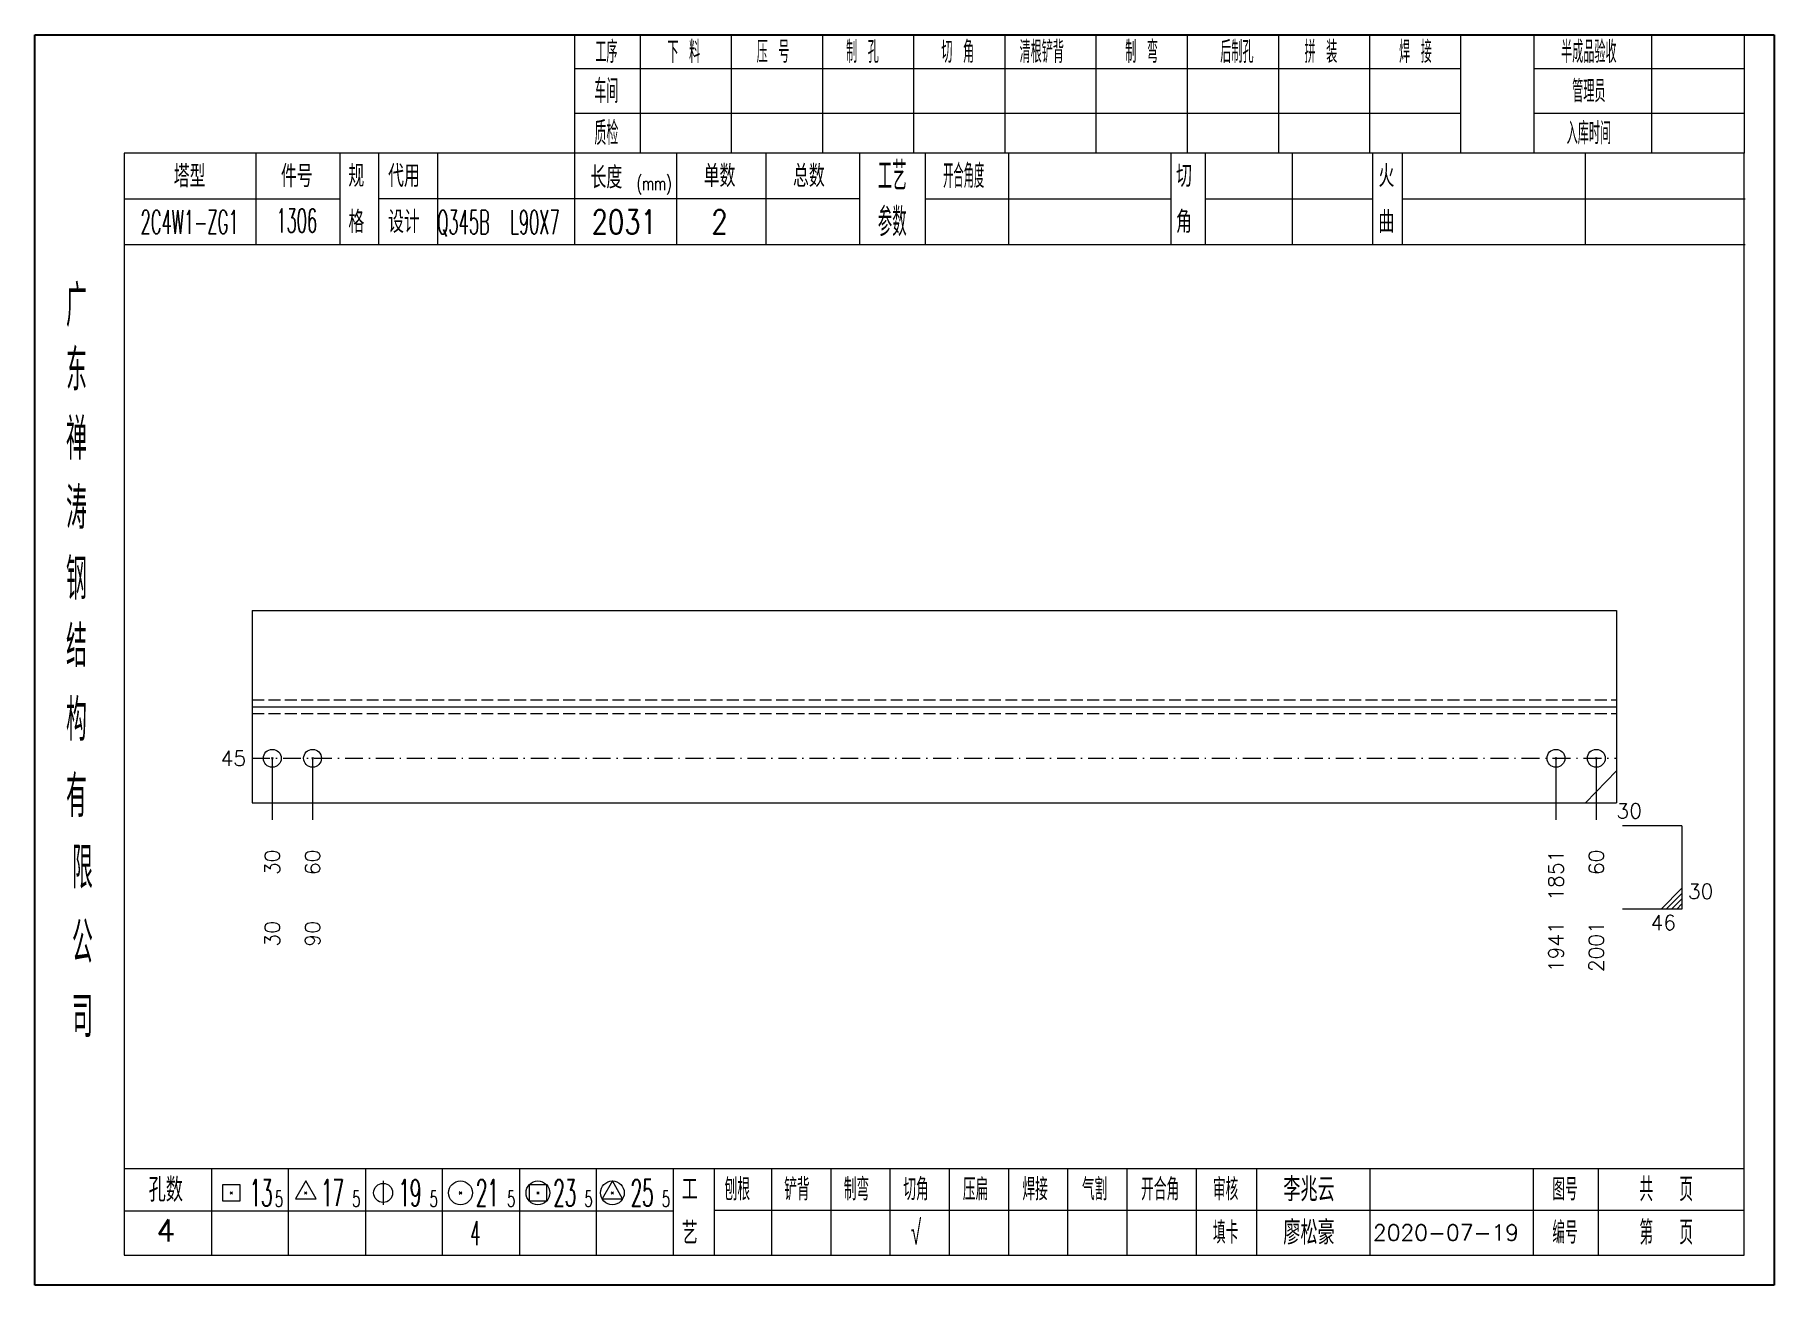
# Model space of a CAD drawing. Extents: x 154981 to 165753, y -86801 to -82885.
# Drawn here: x 158906.6 to 159198.8, y -83536.6 to -83326.7 of the extents above; entities that cross this region are included whole.
import ezdxf
from ezdxf.enums import TextEntityAlignment as Align

# ---------------------------------------------------------------- set-up
doc = ezdxf.new("R2010")
doc.units = 0
doc.header["$MEASUREMENT"] = 0
doc.linetypes.add('一点画线', pattern=[5.2, 3, -1, 0.2, -1])
doc.linetypes.add('虚线', pattern=[2.75, 2, -0.75])
doc.layers.get('0').update_dxf_attribs({"linetype": 'CONTINUOUS', "lineweight": 25})
for name, color, linetype, lineweight in [('1', 7, 'CONTINUOUS', 25), ('4', 7, 'CONTINUOUS', 25), ('5', 7, 'CONTINUOUS', 25)]:
    doc.layers.add(name, color=color, linetype=linetype, lineweight=lineweight)
doc.styles.get("Standard").update_dxf_attribs({"font": 'simplex.shx', "width": 0.7, "height": 3, "bigfont": 'gbhzfs.shx'})

msp = doc.modelspace()

# ---------------------------------------------------------------- texts
at = {"color": 7, "linetype": 'Continuous', "lineweight": 13}
msp.add_text('45', height=2.5, dxfattribs=at).set_placement((158942.13666, -83448.1605), align=Align.MIDDLE_RIGHT)
msp.add_text('30', height=2.5, dxfattribs=at).set_placement((159184.26666, -83472.49383), align=Align.BOTTOM_LEFT)
msp.add_text('46', height=2.5, dxfattribs=at).set_placement((159182.26666, -83474.49383), align=Align.TOP_RIGHT)
at = {"layer": '1', "color": 7, "linetype": 'Continuous', "lineweight": 13}
msp.add_text('30', height=2.5, dxfattribs=at).set_placement((159172.26666, -83456.99383), align=Align.MIDDLE_LEFT)
at = {"layer": '1', "color": 4, "linetype": 'Continuous', "lineweight": 9}
for s, p in [('30', (158946.52115, -83463.49383)), ('60', (158953.29014, -83463.49383)), ('1851', (159162.11319, -83463.49383)), ('60', (159168.88217, -83463.49383))]:
    msp.add_text(s, height=2.5, rotation=90, dxfattribs=at).set_placement(p, align=Align.MIDDLE_RIGHT)
at = {"layer": '1', "color": 7, "linetype": 'Continuous', "lineweight": 13}
for s, p in [('30', (158946.52115, -83475.49383)), ('90', (158953.29014, -83475.49383)), ('1941', (159162.11319, -83475.49383)), ('2001', (159168.88217, -83475.49383))]:
    msp.add_text(s, height=2.5, rotation=90, dxfattribs=at).set_placement(p, align=Align.MIDDLE_RIGHT)
at = {"layer": '4', "color": 1, "linetype": 'Continuous', "lineweight": 25}
for s, height, width, p in [('工序', 3.7, 0.7, (159002.63666, -83329.53733)), ('下 料', 3.7, 0.7, (159015.63666, -83329.53733)), ('压 号', 3.7, 0.7, (159030.63666, -83329.53733)), ('制 孔', 3.7, 0.7, (159045.63666, -83329.53733)), ('切 角', 3.7, 0.7, (159061.63666, -83329.53733)), ('清根铲背 ', 3.7, 0.7, (159076.63666, -83329.53733)), (' 制 弯', 3.7, 0.7, (159091.63666, -83329.53733)), (' 后制孔', 3.7, 0.7, (159107.63666, -83329.53733)), ('拼 装', 3.7, 0.7, (159122.63666, -83329.53733)), (' 焊 接', 3.7, 0.7, (159137.63666, -83329.53733)), ('半成品验收', 3.7, 0.7, (159167.63666, -83329.53733)), ('车间', 4, 0.7, (159002.63666, -83336.13733)), ('管理员', 3.7, 0.7, (159167.63666, -83336.13733)), ('质检', 4, 0.7, (159002.63666, -83343.19733)), ('入库时间', 3.7, 0.7, (159167.63666, -83343.19733)), ('工艺', 4.8, 0.7, (159050.63666, -83350.37733)), ('(mm)', 2.24, 0.7, (159010.63666, -83351.63733)), ('开合角度', 4, 0.6, (159062.63666, -83350.37733)), ('2C4W1-ZG1', 4, 0.5, (158932.63666, -83358.11733)), ('1306', 4, 0.5, (158950.63666, -83357.86733)), ('Q345B', 4, 0.5, (158978.63666, -83358.13733)), ('L90X7', 4, 0.5, (158990.63666, -83358.13733)), ('2031', 4, 0.8, (159005.63666, -83358.08733)), ('2', 4, 0.8, (159021.63666, -83358.08733)), ('参数', 4.8, 0.7, (159050.63666, -83358.08733)), ('广', 6.96, 0.7, (158913.63666, -83372.16733)), ('东', 6.96, 0.7, (158913.63666, -83382.95733)), ('禅', 6.96, 0.7, (158913.63666, -83394.54733)), ('涛', 6.96, 0.7, (158913.63666, -83406.14733)), ('钢', 6.96, 0.7, (158913.63666, -83418.03733)), ('结', 6.96, 0.7, (158913.63666, -83429.34733)), ('构', 6.96, 0.7, (158913.63666, -83441.72733)), ('有', 6.96, 0.7, (158913.63666, -83454.53733)), ('限', 6.96, 0.7, (158914.63666, -83466.53733)), ('公', 6.96, 0.7, (158914.63666, -83479.07733)), ('司', 6.96, 0.7, (158914.63666, -83491.55733)), ('13', 4.47, 0.5, (158944.63666, -83521.13733)), ('17', 4.47, 0.5, (158956.63666, -83521.13733)), ('19', 4.47, 0.5, (158969.63666, -83521.13733)), ('21', 4.47, 0.5, (158982.63666, -83521.13733)), ('23', 4.47, 0.5, (158995.63666, -83521.13733)), ('25', 4.47, 0.5, (159008.63666, -83521.13733)), ('刨根', 3.7, 0.8, (159024.63666, -83520.53733)), ('铲背', 3.7, 0.8, (159034.63666, -83520.53733)), ('制弯', 3.7, 0.8, (159044.63666, -83520.53733)), ('切角', 3.7, 0.8, (159054.63666, -83520.53733)), ('压扁', 3.7, 0.8, (159064.63666, -83520.53733)), ('焊接', 3.7, 0.8, (159074.63666, -83520.53733)), ('气割', 3.7, 0.8, (159084.63666, -83520.53733)), ('开合角', 3.7, 0.8, (159095.63666, -83520.53733)), ('审核', 3.7, 0.8, (159106.63666, -83520.53733)), ('图号', 3.7, 0.8, (159163.63666, -83520.53733)), ('共  页', 4, 0.8, (159180.63666, -83520.53733)), ('5', 2.68, 0.6, (158947.63666, -83522.13733)), ('5', 2.68, 0.6, (158960.63666, -83522.13733)), ('5', 2.68, 0.6, (158973.63666, -83522.13733)), ('5', 2.68, 0.6, (158986.63666, -83522.13733)), ('5', 2.68, 0.6, (158999.63666, -83522.13733)), ('5', 2.68, 0.6, (159012.63666, -83522.13733)), ('√', 4, 0.6, (159054.63666, -83527.80733)), ('填卡', 3.7, 0.8, (159106.63666, -83527.80733)), ('编号', 3.7, 0.8, (159163.63666, -83527.80733)), ('第  页', 4, 0.8, (159180.63666, -83527.80733)), ('4', 4, 0.5, (158980.63666, -83527.88733))]:
    msp.add_text(s, height=height, dxfattribs=dict(at, width=width)).set_placement(p, align=Align.MIDDLE_CENTER)
for s, height, p in [('塔型', 3.7, (158932.63666, -83350.40733)), ('件号', 3.7, (158950.63666, -83350.40733)), ('规', 3.7, (158960.63666, -83350.37733)), ('代用', 3.7, (158968.63666, -83350.37733)), ('长度', 3.7, (159002.63666, -83350.63733)), ('单数', 3.7, (159021.63666, -83350.37733)), ('总数', 3.7, (159036.63666, -83350.37733)), ('切', 3.7, (159099.63666, -83350.37733)), ('火', 3.7, (159133.63666, -83350.37733)), ('格', 3.7, (158960.63666, -83358.08733)), ('设计', 3.7, (158968.63666, -83358.08733)), ('角', 3.7, (159099.63666, -83358.08733)), ('曲', 3.7, (159133.63666, -83358.08733)), ('孔数', 4, (158928.63666, -83520.61733)), ('工', 3.7, (159016.63666, -83520.53733)), ('李兆云', 4, (159120.63666, -83520.53733)), ('4', 3.7, (158928.63666, -83527.44733)), ('艺', 3.7, (159016.63666, -83527.88733)), ('廖松豪', 4, (159120.63666, -83527.80733)), ('2020-07-19', 2.7, (159143.63666, -83527.80733))]:
    msp.add_text(s, height=height, dxfattribs=at).set_placement(p, align=Align.MIDDLE_CENTER)

# ---------------------------------------------------------------- blocks, each defined once
blk = doc.blocks.new('孔21.5')
at = {"layer": '5', "color": 7, "linetype": 'Continuous', "lineweight": 13}
for p, q in [((-0.1, -0.1), (0.1, 0.1)), ((0.1, -0.1), (-0.1, 0.1))]:
    blk.add_line(p, q, dxfattribs=at)
blk.add_circle((0, 0), 1, dxfattribs=at)
blk = doc.blocks.new('CTJGK')
at = {"color": 6, "linetype": 'Continuous'}
for p, q in [((0, 209.97), (292.13, 209.97)), ((0, 0), (0, 209.97)), ((292.13, 209.97), (292.13, 0)), ((292.13, 0), (0, 0))]:
    blk.add_line(p, q, dxfattribs=at)

# ---------------------------------------------------------------- linework, layer by layer
at = {"color": 7, "linetype": 'Continuous', "lineweight": 18}
for p, q in [((158943.13666, -83423.32717), (158943.13666, -83455.6605)), ((158943.13666, -83423.32717), (159172.26666, -83423.32717)), ((159172.26666, -83423.32717), (159172.26666, -83455.6605)), ((158943.13666, -83439.49383), (159172.26666, -83439.49383))]:
    msp.add_line(p, q, dxfattribs=at)
at = {"color": 6, "linetype": '虚线', "lineweight": 18}
for p, q in [((158943.13666, -83438.32717), (159172.26666, -83438.32717)), ((158943.13666, -83440.6605), (159172.26666, -83440.6605))]:
    msp.add_line(p, q, dxfattribs=at)
at = {"color": 1, "linetype": '一点画线', "lineweight": 13}
msp.add_line((158943.13666, -83448.1605), (159172.26666, -83448.1605), dxfattribs=at)
at = {"color": 7, "linetype": 'Continuous', "lineweight": 13}
for p, q in [((158946.52115, -83448.1605), (158946.52115, -83458.49383)), ((158953.29014, -83448.1605), (158953.29014, -83458.49383)), ((159162.11319, -83448.1605), (159162.11319, -83458.49383)), ((159168.88217, -83448.1605), (159168.88217, -83458.49383)), ((159172.26666, -83450.27161), (159167.07711, -83455.6605)), ((159183.26666, -83459.49383), (159173.26666, -83459.49383)), ((159183.26666, -83459.49383), (159183.26666, -83473.49383)), ((159179.76666, -83473.49383), (159183.26666, -83469.99383)), ((159180.64166, -83473.49383), (159183.26666, -83470.86883)), ((159181.51666, -83473.49383), (159183.26666, -83471.74383)), ((159182.39166, -83473.49383), (159183.26666, -83472.61883)), ((159183.26666, -83473.49383), (159173.26666, -83473.49383))]:
    msp.add_line(p, q, dxfattribs=at)
at = {"layer": '1', "color": 7, "linetype": 'Continuous', "lineweight": 18}
msp.add_line((158943.13666, -83455.6605), (159172.26666, -83455.6605), dxfattribs=at)
at = {"layer": '4', "color": 1, "linetype": 'Continuous', "lineweight": 18}
for p, q in [((158906.63666, -83326.66733), (158906.63666, -83536.63733)), ((159198.76666, -83326.66733), (158906.63666, -83326.66733)), ((158997.26666, -83326.66733), (158997.26666, -83346.50733)), ((159008.29666, -83326.66733), (159008.29666, -83346.52733)), ((159023.60666, -83326.66733), (159023.60666, -83346.52733)), ((159038.92666, -83326.66733), (159038.92666, -83346.52733)), ((159054.23666, -83326.66733), (159054.23666, -83346.52733)), ((159069.54666, -83326.66733), (159069.54666, -83346.52733)), ((159084.85666, -83326.66733), (159084.85666, -83346.52733)), ((159100.17666, -83326.66733), (159100.17666, -83346.52733)), ((159115.48666, -83326.66733), (159115.48666, -83346.52733)), ((159130.79666, -83326.66733), (159130.79666, -83346.52733)), ((159146.10666, -83326.66733), (159146.10666, -83346.50733)), ((159146.10666, -83326.66733), (159146.10666, -83346.52733)), ((159158.38666, -83326.66733), (159158.38666, -83346.52733)), ((159178.13666, -83326.66733), (159178.13666, -83346.52733)), ((159193.71666, -83326.66733), (159193.71666, -83346.52733)), ((159198.76666, -83356.46733), (159198.76666, -83326.66733)), ((159146.10666, -83332.39733), (158997.26666, -83332.39733)), ((159193.71666, -83332.39733), (159158.38666, -83332.39733)), ((159146.10666, -83339.87733), (158997.26666, -83339.87733)), ((159193.71666, -83339.87733), (159158.38666, -83339.87733)), ((158921.64666, -83346.52733), (158921.64666, -83531.58733)), ((159193.71666, -83346.52733), (158921.64666, -83346.52733)), ((158943.76666, -83346.51733), (158943.76666, -83361.93733)), ((158957.91666, -83361.93733), (158957.91666, -83346.52733)), ((158964.41666, -83361.93733), (158964.41666, -83346.52733)), ((158974.28666, -83346.52733), (158974.28666, -83361.93733)), ((158997.26666, -83346.50733), (158997.26666, -83361.93733)), ((159014.38666, -83346.52733), (159014.38666, -83361.93733)), ((159029.43666, -83346.52733), (159029.43666, -83361.93733)), ((159045.13666, -83346.52733), (159045.13666, -83361.93733)), ((159056.19666, -83346.52733), (159056.19666, -83361.93733)), ((159070.14666, -83346.52733), (159070.14666, -83361.93733)), ((159097.44666, -83346.52733), (159097.44666, -83361.93733)), ((159103.20666, -83346.52733), (159103.20666, -83361.93733)), ((159117.82666, -83346.52733), (159117.82666, -83361.93733)), ((159131.28666, -83346.52733), (159131.28666, -83361.93733)), ((159136.27666, -83346.52733), (159136.27666, -83361.93733)), ((159167.01666, -83346.52733), (159167.01666, -83361.93733)), ((159193.71666, -83531.58733), (159193.71666, -83346.52733)), ((158957.91666, -83354.28733), (158921.64666, -83354.28733)), ((159045.13666, -83354.23733), (158964.41666, -83354.23733)), ((159056.19666, -83354.23733), (159097.44666, -83354.23733)), ((159103.20666, -83354.23733), (159131.28666, -83354.23733)), ((159136.27666, -83354.23733), (159193.89666, -83354.23733)), ((159198.76666, -83536.63733), (159198.76666, -83356.46733)), ((159193.89666, -83361.93733), (158921.64666, -83361.93733)), ((158921.64666, -83517.05733), (159193.71666, -83517.05733)), ((158936.33666, -83517.05733), (158936.33666, -83531.58733)), ((158949.26666, -83531.58733), (158949.26666, -83517.05733)), ((158962.19666, -83517.05733), (158962.19666, -83531.58733)), ((158975.11666, -83531.58733), (158975.11666, -83517.05733)), ((158988.04666, -83517.05733), (158988.04666, -83531.58733)), ((159000.97666, -83531.58733), (159000.97666, -83517.05733)), ((159013.89666, -83531.58733), (159013.89666, -83517.05733)), ((159020.76666, -83531.58733), (159020.76666, -83517.05733)), ((159030.42666, -83531.58733), (159030.42666, -83517.05733)), ((159040.36666, -83531.58733), (159040.36666, -83517.05733)), ((159050.30666, -83531.58733), (159050.30666, -83517.05733)), ((159060.25666, -83531.58733), (159060.25666, -83517.05733)), ((159070.19666, -83531.58733), (159070.19666, -83517.05733)), ((159080.13666, -83531.58733), (159080.13666, -83517.05733)), ((159090.08666, -83531.58733), (159090.08666, -83517.05733)), ((159101.72666, -83531.58733), (159101.72666, -83517.05733)), ((159111.87666, -83531.58733), (159111.87666, -83517.05733)), ((159130.93666, -83531.58733), (159130.93666, -83517.05733)), ((159158.31666, -83531.58733), (159158.31666, -83517.05733)), ((159169.27666, -83531.58733), (159169.27666, -83517.05733)), ((159013.89666, -83524.18733), (158921.64666, -83524.18733)), ((159020.72666, -83524.02733), (159193.71666, -83524.02733)), ((158921.64666, -83531.58733), (159193.71666, -83531.58733)), ((158906.63666, -83536.63733), (159198.76666, -83536.63733))]:
    msp.add_line(p, q, dxfattribs=at)
at = {"layer": '4', "color": 7, "linetype": 'Continuous', "lineweight": 13}
for p, q in [((158938.22266, -83522.55133), (158938.22266, -83519.72333)), ((158938.22266, -83519.72333), (158941.05066, -83519.72333)), ((158941.05066, -83519.72333), (158941.05066, -83522.55133)), ((158952.13666, -83519.13733), (158950.40466, -83522.13733)), ((158953.86866, -83522.13733), (158952.13666, -83519.13733)), ((158965.13666, -83519.13733), (158965.13666, -83523.13733)), ((158989.72266, -83522.55133), (158989.72266, -83519.72333)), ((158989.72266, -83519.72333), (158992.55066, -83519.72333)), ((158992.55066, -83519.72333), (158992.55066, -83522.55133)), ((159003.63666, -83519.13733), (159001.90466, -83522.13733)), ((159005.36866, -83522.13733), (159003.63666, -83519.13733)), ((158941.05066, -83522.55133), (158938.22266, -83522.55133)), ((158939.43666, -83521.33733), (158939.83666, -83520.93733)), ((158939.83666, -83521.33733), (158939.43666, -83520.93733)), ((158950.40466, -83522.13733), (158953.86866, -83522.13733)), ((158951.93666, -83521.33733), (158952.33666, -83520.93733)), ((158952.33666, -83521.33733), (158951.93666, -83520.93733)), ((158977.93666, -83521.33733), (158978.33666, -83520.93733)), ((158978.33666, -83521.33733), (158977.93666, -83520.93733)), ((158992.55066, -83522.55133), (158989.72266, -83522.55133)), ((158990.93666, -83521.33733), (158991.33666, -83520.93733)), ((158991.33666, -83521.33733), (158990.93666, -83520.93733)), ((159001.90466, -83522.13733), (159005.36866, -83522.13733)), ((159003.43666, -83521.33733), (159003.83666, -83520.93733)), ((159003.83666, -83521.33733), (159003.43666, -83520.93733))]:
    msp.add_line(p, q, dxfattribs=at)
for centre, radius in [((158965.13666, -83521.13733), 1.6), ((158978.13666, -83521.13733), 2), ((158991.13666, -83521.13733), 2), ((159003.63666, -83521.13733), 2)]:
    msp.add_circle(centre, radius, dxfattribs=at)

# ---------------------------------------------------------------- block references
at = {"color": 0, "linetype": 'Continuous'}
msp.add_blockref('CTJGK', (158906.63666, -83536.63733), dxfattribs=at)
at = {"layer": '1', "color": 4, "linetype": 'Continuous', "lineweight": 9, "xscale": 1.5, "yscale": 1.5, "zscale": 1.5}
for p in [(158946.52115, -83448.1605), (158953.29014, -83448.1605), (159162.11319, -83448.1605), (159168.88217, -83448.1605)]:
    msp.add_blockref('孔21.5', p, dxfattribs=at)

msp.set_redraw_order([(e.dxf.handle, doc.entitydb.next_handle()) for e in msp.query("TEXT MTEXT ATTDEF DIMENSION ARC_DIMENSION")])  # texts and dimensions are drawn at this point

doc.saveas('drawing.dxf')
